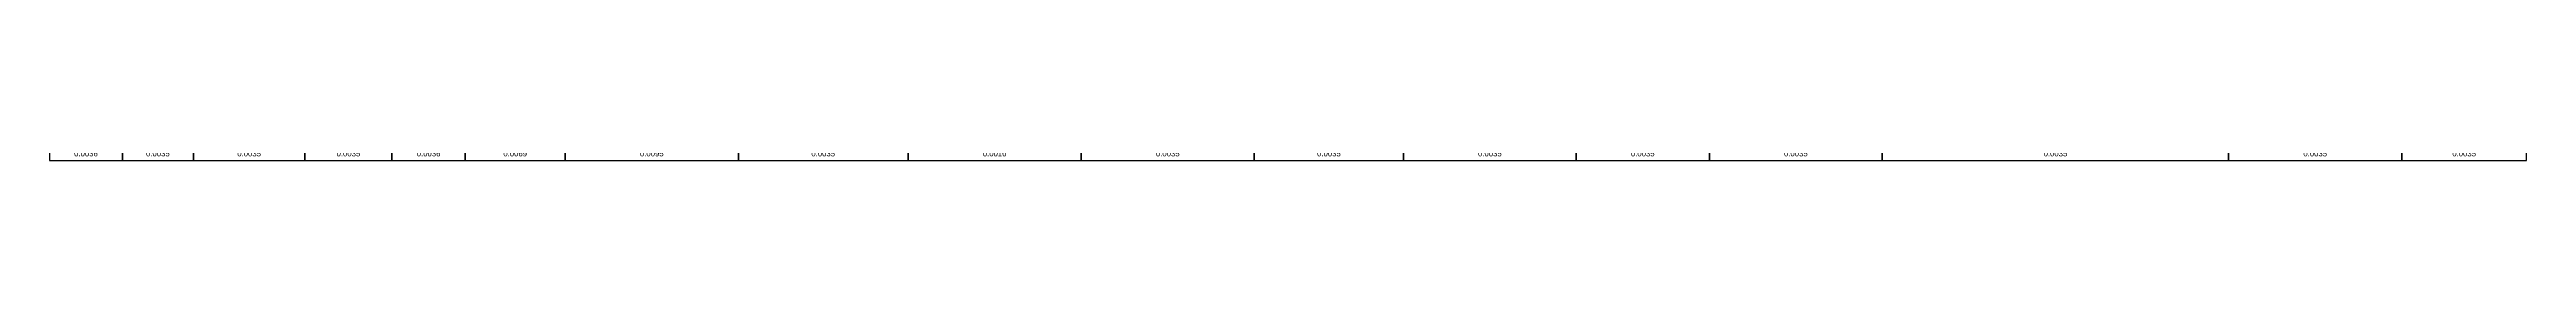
# Model space of a CAD drawing. Extents: x -160 to 364724, y -100 to 7353297.
# Drawn here: x 360122 to 360837, y 7350661 to 7350661 of the extents above; entities that cross this region are included whole.
import ezdxf
from ezdxf.enums import TextEntityAlignment as Align

# ---------------------------------------------------------------- set-up
doc = ezdxf.new("R2010")
doc.units = 0
doc.header["$LTSCALE"] = 5
doc.layers.add('PS_PERFIL_COTA_LIN', color=7, linetype='Continuous')
doc.layers.add('PS_PERFIL_COTA_TXT', color=5, linetype='Continuous')
doc.styles.get("Standard").update_dxf_attribs({"font": 'arial.ttf'})

msp = doc.modelspace()

# ---------------------------------------------------------------- linework, layer by layer
at = {"layer": 'PS_PERFIL_COTA_LIN', "linetype": 'Continuous'}
for points in [[(360121.612, 7350665.218), (360121.612, 7350661.218), (360142.643, 7350661.218), (360142.643, 7350665.218)], [(360142.643, 7350665.218), (360142.643, 7350661.218), (360163.122, 7350661.218), (360163.122, 7350665.218)], [(360163.122, 7350665.218), (360163.122, 7350661.218), (360195.326, 7350661.218), (360195.326, 7350665.218)], [(360195.326, 7350665.218), (360195.326, 7350661.218), (360220.455, 7350661.218), (360220.455, 7350665.218)], [(360220.455, 7350665.218), (360220.455, 7350661.218), (360241.612, 7350661.218), (360241.612, 7350665.218)], [(360241.612, 7350665.218), (360241.612, 7350661.218), (360270.457, 7350661.218), (360270.457, 7350665.218)], [(360270.457, 7350665.218), (360270.457, 7350661.218), (360320.457, 7350661.218), (360320.457, 7350665.218)], [(360320.457, 7350665.218), (360320.457, 7350661.218), (360369.432, 7350661.218), (360369.432, 7350665.218)], [(360369.432, 7350665.218), (360369.432, 7350661.218), (360419.432, 7350661.218), (360419.432, 7350665.218)], [(360419.432, 7350665.218), (360419.432, 7350661.218), (360469.378, 7350661.218), (360469.378, 7350665.218)], [(360469.378, 7350665.218), (360469.378, 7350661.218), (360512.485, 7350661.218), (360512.485, 7350665.218)], [(360512.485, 7350665.218), (360512.485, 7350661.218), (360562.297, 7350661.218), (360562.297, 7350665.218)], [(360562.297, 7350665.218), (360562.297, 7350661.218), (360600.745, 7350661.218), (360600.745, 7350665.218)], [(360600.745, 7350665.218), (360600.745, 7350661.218), (360650.677, 7350661.218), (360650.677, 7350665.218)], [(360650.677, 7350665.218), (360650.677, 7350661.218), (360750.64, 7350661.218), (360750.64, 7350665.218)], [(360750.64, 7350665.218), (360750.64, 7350661.218), (360800.639, 7350661.218), (360800.639, 7350665.218)], [(360800.639, 7350665.218), (360800.639, 7350661.218), (360836.621, 7350661.218), (360836.621, 7350665.218)]]:
    msp.add_lwpolyline(points, close=True, dxfattribs=at)
for points in [[(360121.612, 7350661.218), (360124.587, 7350661.218)], [(360124.587, 7350661.218), (360141.612, 7350661.218)], [(360142.643, 7350661.218), (360161.612, 7350661.218)], [(360163.122, 7350661.218), (360181.612, 7350661.218)], [(360181.612, 7350661.218), (360195.326, 7350661.218)], [(360201.612, 7350661.218), (360220.455, 7350661.218)], [(360241.612, 7350661.218), (360261.612, 7350661.218)], [(360270.457, 7350661.218), (360281.612, 7350661.218)], [(360281.612, 7350661.218), (360301.612, 7350661.218)], [(360301.612, 7350661.218), (360320.457, 7350661.218)], [(360321.612, 7350661.218), (360341.612, 7350661.218)], [(360341.612, 7350661.218), (360361.612, 7350661.218)], [(360361.612, 7350661.218), (360369.432, 7350661.218)], [(360381.612, 7350661.218), (360401.612, 7350661.218)], [(360419.432, 7350661.218), (360421.612, 7350661.218)], [(360421.612, 7350661.218), (360441.612, 7350661.218)], [(360441.612, 7350661.218), (360461.612, 7350661.218)], [(360461.612, 7350661.218), (360469.378, 7350661.218)], [(360481.612, 7350661.218), (360501.612, 7350661.218)], [(360501.612, 7350661.218), (360512.485, 7350661.218)], [(360521.612, 7350661.218), (360541.612, 7350661.218)], [(360541.612, 7350661.218), (360561.612, 7350661.218)], [(360562.297, 7350661.218), (360581.612, 7350661.218)], [(360581.612, 7350661.218), (360600.745, 7350661.218)], [(360601.612, 7350661.218), (360621.612, 7350661.218)], [(360621.612, 7350661.218), (360641.612, 7350661.218)], [(360641.612, 7350661.218), (360650.677, 7350661.218)], [(360661.612, 7350661.218), (360681.612, 7350661.218)], [(360681.612, 7350661.218), (360701.612, 7350661.218)], [(360701.612, 7350661.218), (360721.612, 7350661.218)], [(360721.612, 7350661.218), (360741.612, 7350661.218)], [(360750.64, 7350661.218), (360761.612, 7350661.218)], [(360761.612, 7350661.218), (360781.612, 7350661.218)], [(360781.612, 7350661.218), (360800.639, 7350661.218)], [(360801.612, 7350661.218), (360821.612, 7350661.218)], [(360821.612, 7350661.218), (360836.621, 7350661.218)]]:
    msp.add_lwpolyline(points, dxfattribs=at)

# ---------------------------------------------------------------- texts
at = {"layer": 'PS_PERFIL_COTA_TXT'}
for s, p in [('0.0036', (360132.128, 7350663.218)), ('0.0035', (360152.882, 7350663.218)), ('0.0035', (360179.224, 7350663.218)), ('0.0035', (360207.89, 7350663.218)), ('0.0036', (360231.034, 7350663.218)), ('0.0069', (360256.034, 7350663.218)), ('0.0095', (360295.457, 7350663.218)), ('0.0035', (360344.945, 7350663.218)), ('0.0010', (360394.432, 7350663.218)), ('0.0035', (360444.405, 7350663.218)), ('0.0035', (360490.931, 7350663.218)), ('0.0035', (360537.391, 7350663.218)), ('0.0035', (360581.521, 7350663.218)), ('0.0035', (360625.711, 7350663.218)), ('0.0035', (360700.659, 7350663.218)), ('0.0035', (360775.64, 7350663.218)), ('0.0035', (360818.63, 7350663.218))]:
    msp.add_text(s, height=1.6, dxfattribs=at).set_placement(p, align=Align.MIDDLE_CENTER)

doc.saveas('drawing.dxf')
